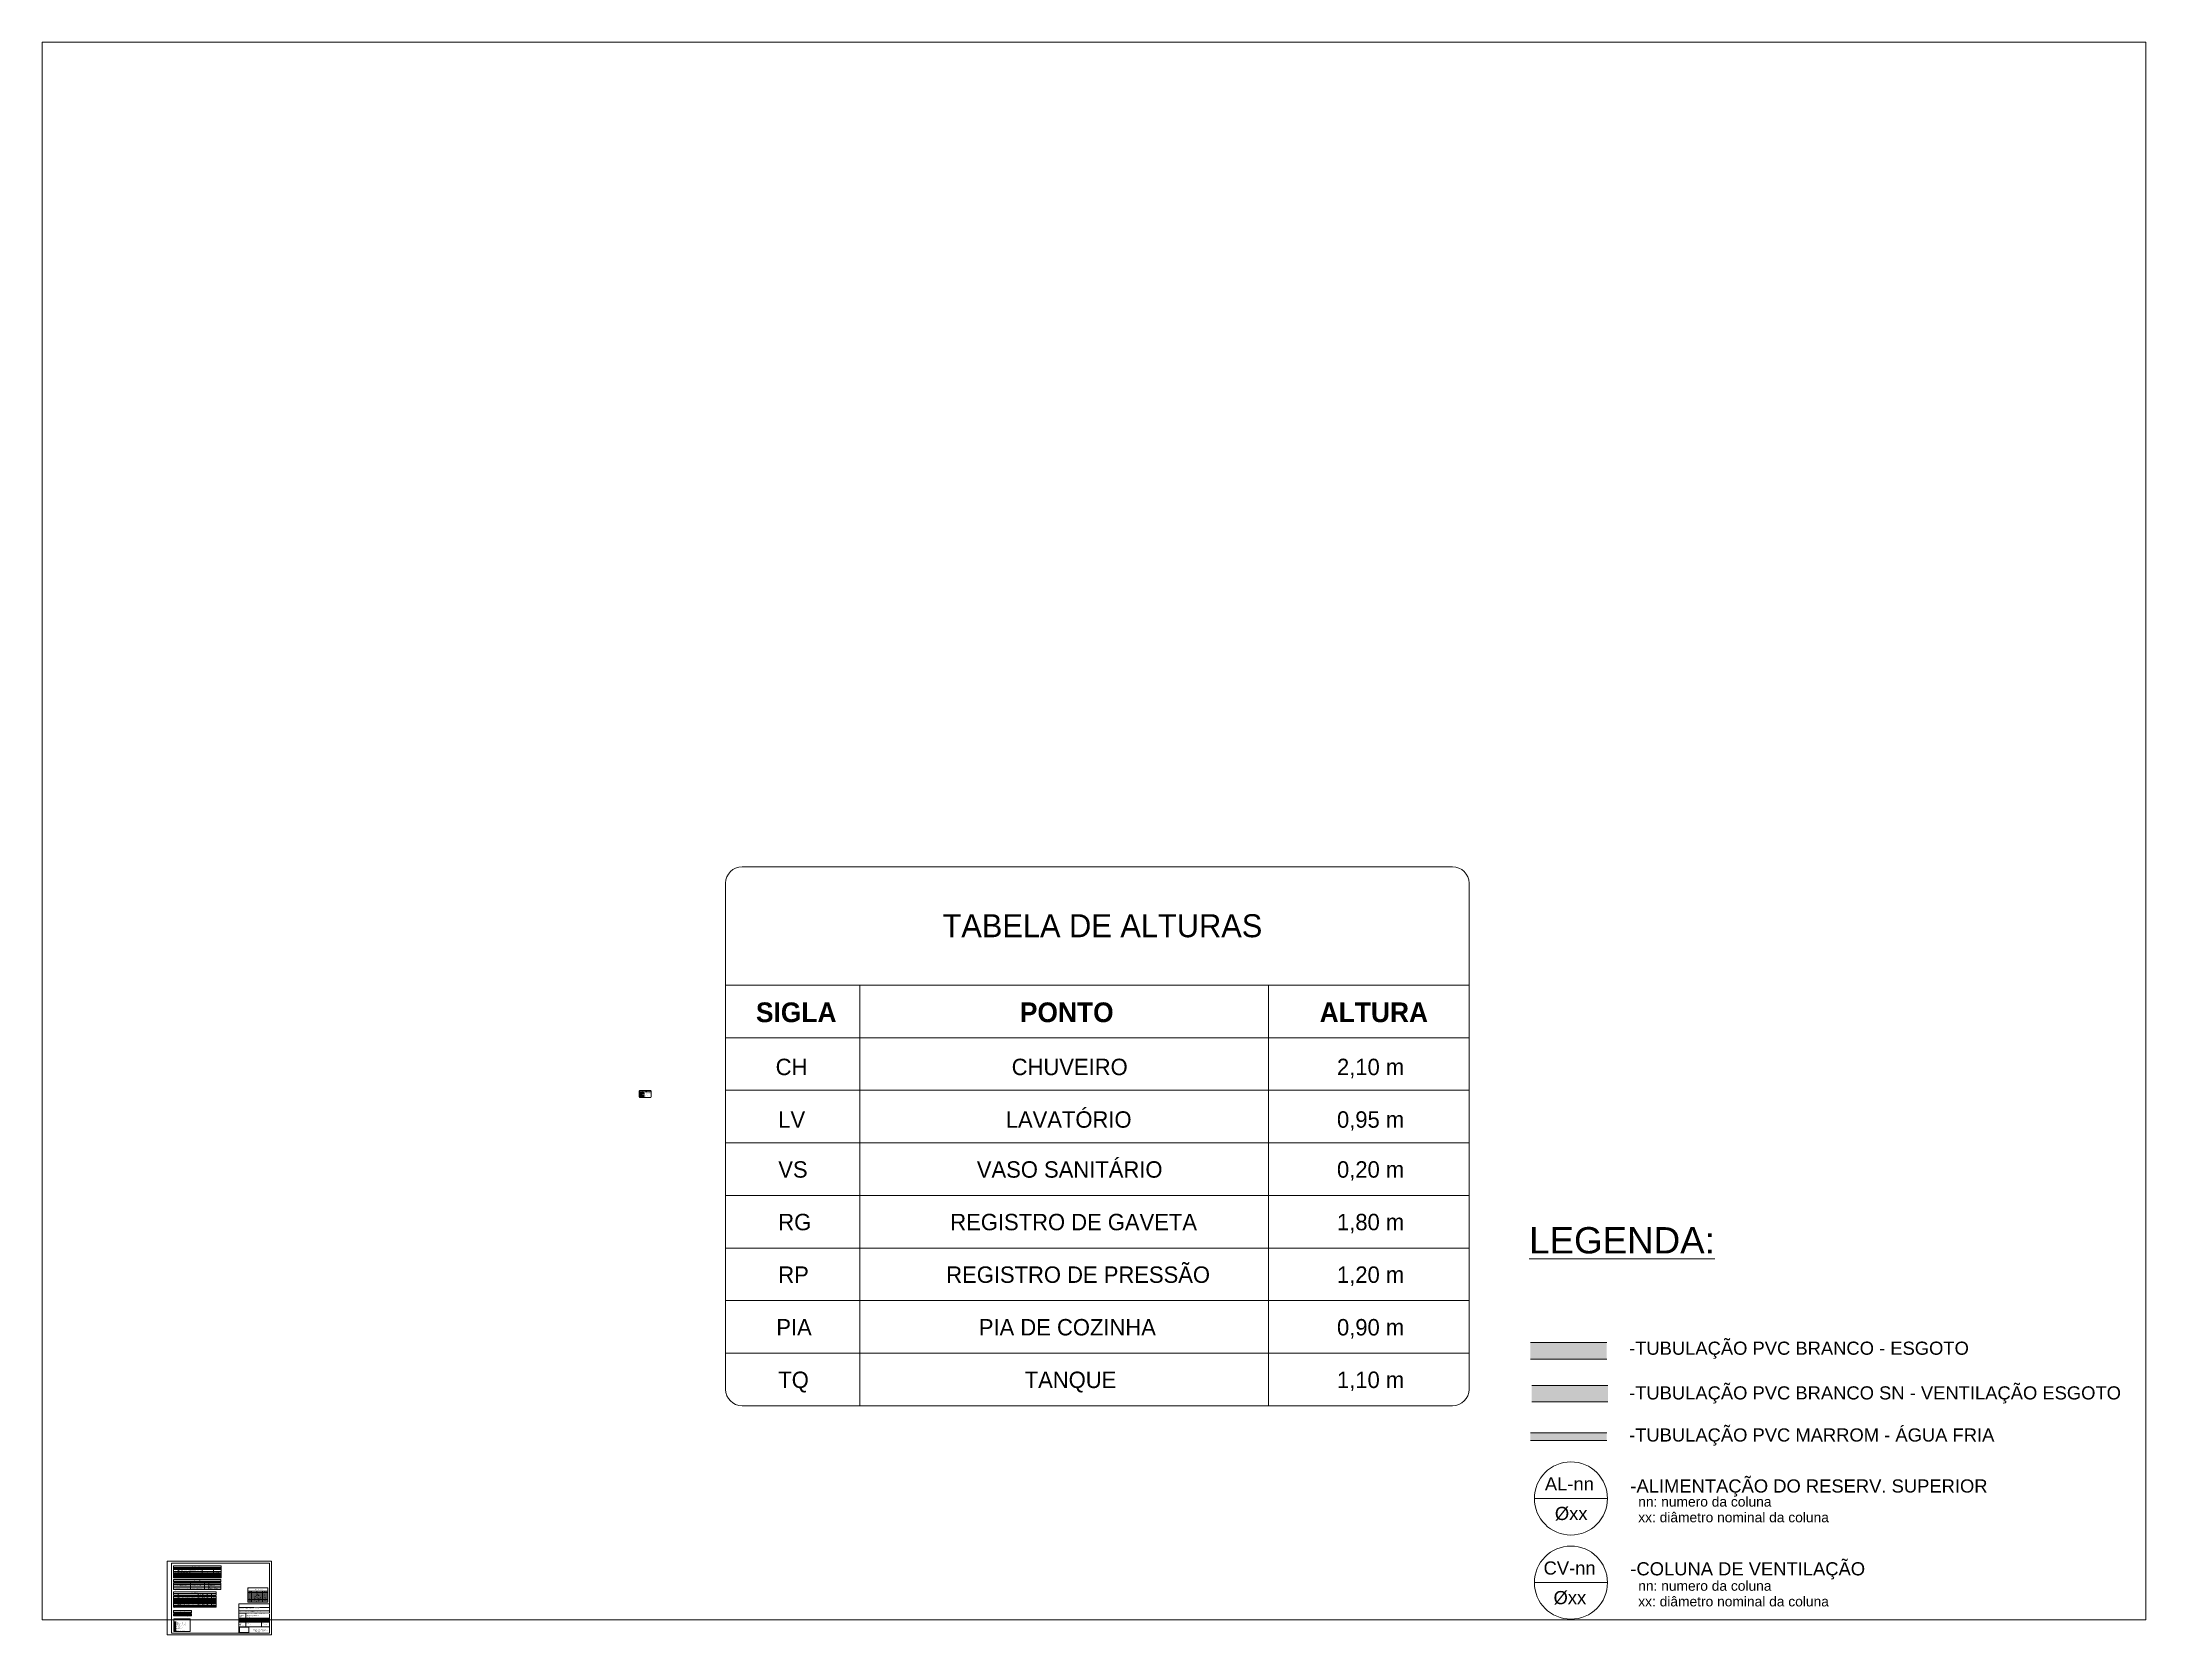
# Paper-space layout 'Layout1' of a CAD drawing. Header units: metres. Extents: x 0 to 12, y -0.1 to 9.
# The model-space entities are those that its viewports show. They can reach past a viewport. Long polylines and large blocks are cut down to what shows.
import ezdxf

# ---------------------------------------------------------------- set-up
doc = ezdxf.new("R2010")
doc.units = ezdxf.units.M
for name, color, linetype, lineweight in [('A-DETL', 7, 'Continuous', 5), ('A-DETL-GENF', 7, 'Continuous', 5), ('A-DETL-MEDM', 7, 'Continuous', 15), ('A-DETL-THIN', 7, 'Continuous', 5), ('G-ANNO-LEGN', 7, 'Continuous', 5), ('G-ANNO-SCHD', 7, 'Continuous', 5), ('G-ANNO-TEXT', 7, 'Continuous', 5), ('G-ANNO-TTLB', 7, 'Continuous', 5), ('G-ANNO-TTLB-THIN', 7, 'Continuous', 5)]:
    doc.layers.add(name, color=color, linetype=linetype, lineweight=lineweight)
doc.layers.add('G-ANNO-NPLT', color=7, linetype='Continuous', plot=False)
doc.styles.add('Arial', font='arial.ttf', dxfattribs={"height": 0.004})
doc.styles.add('Arial_1', font='arial.ttf', dxfattribs={"height": 0.0025})
doc.styles.add('Arial_2', font='arial.ttf', dxfattribs={"height": 0.1})
doc.styles.add('Arial_3', font='arial.ttf', dxfattribs={"height": 0.2})
doc.styles.add('Arial_4', font='arial.ttf', dxfattribs={"height": 0.075})
doc.styles.add('Arial_5', font='arial.ttf', dxfattribs={"height": 0.003})
doc.styles.add('Arial_6', font='arial.ttf', dxfattribs={"height": 0.0017})
doc.styles.add('Arial_7', font='arial.ttf', dxfattribs={"height": 0.003175})
doc.styles.add('Arial_B', font='arial.ttf', dxfattribs={"height": 0.004})
doc.styles.add('Arial_B_1', font='arial.ttf', dxfattribs={"height": 0.007})
doc.styles.add('Century Gothic', font='GOTHIC.TTF', dxfattribs={"height": 0.175})
doc.styles.add('Century Gothic_1', font='GOTHIC.TTF', dxfattribs={"height": 0.125})
doc.styles.add('Century Gothic_2', font='GOTHIC.TTF', dxfattribs={"height": 0.0025})
doc.styles.add('Century Gothic_B', font='GOTHICB.TTF', dxfattribs={"height": 0.15})
picture_1 = doc.add_image_def('image1.png', size_in_pixel=(1656, 963))

# ---------------------------------------------------------------- blocks, each defined once
blk = doc.blocks.new('A2_LCL - A2_LCL-3586687-QUANTITATIVOS')
at = {"layer": 'G-ANNO-TTLB'}
for p, q in [((0.714, -0.087), (0.714, 0.333)), ((0.739, -0.077), (0.739, 0.323)), ((0.739, 0.323), (1.298, 0.323)), ((1.298, 0.323), (1.298, -0.077)), ((1.123, 0.091), (1.298, 0.091)), ((1.123, 0.091), (1.123, -0.077)), ((1.124, 0.07), (1.294, 0.07)), ((1.125, 0.051), (1.295, 0.051)), ((1.126, 0.038), (1.295, 0.038)), ((1.126, 0.009), (1.295, 0.009)), ((1.126, 0.003), (1.295, 0.003)), ((1.142, 0.003), (1.142, -0.014)), ((1.162, 0.038), (1.162, -0.041)), ((1.205, 0.009), (1.205, -0.014)), ((1.242, 0.009), (1.242, -0.014)), ((1.308, -0.087), (0.714, -0.087)), ((1.298, -0.077), (0.739, -0.077)), ((1.126, -0.003), (1.295, -0.003)), ((1.126, -0.008), (1.295, -0.008)), ((1.126, -0.014), (1.295, -0.014)), ((1.126, -0.014), (1.295, -0.014)), ((1.126, -0.041), (1.295, -0.041)), ((1.242, -0.003), (1.242, -0.014)), ((1.252, -0.014), (1.252, -0.041))]:
    blk.add_line(p, q, dxfattribs=at)
at = {"layer": 'G-ANNO-TTLB-THIN'}
for p, q in [((0.714, 0.333), (0.714, -0.087)), ((1.308, 0.333), (0.714, 0.333)), ((1.308, -0.087), (1.308, 0.333)), ((0.714, -0.087), (1.308, -0.087))]:
    blk.add_line(p, q, dxfattribs=at)
at = {"layer": 'G-ANNO-TTLB', "attachment_point": 1}
for s, insert, char_height, width, style in [('PROPRIETÁRIO:', (1.126, 0.067), 0.0025, 0.03319, 'Arial_1'), ('PROJETO:', (1.126, 0.036), 0.0025, 0.02124, 'Arial_1'), ('CONCEDENTE:', (1.125, 0.026), 0.0025, 0.03078, 'Arial_1'), ('CONVENENTE:', (1.125, 0.02), 0.0025, 0.03054, 'Arial_1'), ('LOCAL:', (1.126, 0.014), 0.0025, 0.01499, 'Arial_1'), ('PROJETO:', (1.126, 0.048), 0.0025, 0.02124, 'Arial_1'), ('DATA', (1.127, 0.001), 0.0017, 0.00802, 'Arial_6'), ('PREFEITURA MUNICIPAL DE ', (1.16, 0.067), 0.0025, 0.05916, 'Arial_1'), ('LINCOLN CARTAXO DE LIRA JÚNIOR', (1.16, 0.048), 0.0025, 0.07456, 'Arial_1'), ('RESPONSÁVEL TÉCNICO', (1.169, 0.007), 0.0017, 0.03656, 'Arial_6'), ('LINCOLN CARTAXO', (1.171, 0.001), 0.0017, 0.02822, 'Arial_6'), ('RUBRICA', (1.218, 0.007), 0.0017, 0.01339, 'Arial_6'), ('CREA 160.814.689-8', (1.227, 0.047), 0.0017, 0.02854, 'Arial_6'), ('CREA 160.814.689-8', (1.257, 0.001), 0.0017, 0.02854, 'Arial_6'), ('DADOS', (1.264, 0.007), 0.0017, 0.01066, 'Arial_6'), ('PRANCHA:', (1.125, -0.018), 0.0025, 0.02181, 'Arial_1'), ('CÓPIA', (1.127, -0.005), 0.0017, 0.00922, 'Arial_6'), ('VISTO', (1.127, -0.01), 0.0017, 0.0089, 'Arial_6'), ('\\fArial|b1|i0|c0|p34|;/', (1.144, -0.033), 0.004, 0.00192, 'Arial_B'), ('DESCRIÇÃO:', (1.164, -0.018), 0.0025, 0.0263, 'Arial_1'), ('Av. Gov. Flavio R. Coutinho, 500, sl. 601', (1.202, -0.054), 0.003, 0.09356, 'Arial_5'), ('Jd. Oceania, 58037-005 - João Pessoa (PB)', (1.202, -0.058), 0.003, 0.10141, 'Arial_5'), ('Tel +55 99924.4447', (1.202, -0.063), 0.003, 0.04626, 'Arial_5'), ('e-mail: contato@lclprojetos.com', (1.202, -0.068), 0.003, 0.07376, 'Arial_5'), ('ESCALA:', (1.254, -0.018), 0.0025, 0.0178, 'Arial_1'), ('INDICADA', (1.264, -0.028), 0.0025, 0.0202, 'Arial_1')]:
    blk.add_mtext(s, dxfattribs=dict(at, insert=insert, char_height=char_height, width=width, style=style))
at = {"layer": 'G-ANNO-TTLB'}
image = blk.add_image(picture_1, insert=(1.126, -0.074), size_in_units=(0.0538, 0.0313), dxfattribs=at)
image.dxf.flags = 7

msp = doc.modelspace()

# ---------------------------------------------------------------- hatches: boundary and pattern name
at = {"layer": 'A-DETL-GENF', "true_color": 0x408080}
h = msp.add_hatch(color=137, dxfattribs=at)
h.paths.add_polyline_path([(2.563, 2.51), (2.563, 2.513), (2.562, 2.513), (2.562, 2.51)])
h.paths.add_polyline_path([(2.561, 2.51), (2.561, 2.513), (2.56, 2.513), (2.559, 2.513), (2.545, 2.513), (2.545, 2.51), (2.559, 2.51), (2.56, 2.51)])
at = {"layer": 'A-DETL-GENF', "true_color": 0xa65300}
h = msp.add_hatch(color=34, dxfattribs=at)
h.paths.add_polyline_path([(2.563, 2.501), (2.563, 2.504), (2.562, 2.504), (2.562, 2.501)])
h.paths.add_polyline_path([(2.561, 2.501), (2.561, 2.504), (2.56, 2.504), (2.559, 2.504), (2.545, 2.504), (2.545, 2.501), (2.559, 2.501), (2.56, 2.501)])
at = {"layer": 'A-DETL-GENF', "true_color": 0x00ffff}
h = msp.add_hatch(color=4, dxfattribs=at)
h.paths.add_polyline_path([(2.562, 2.492), (2.563, 2.492), (2.563, 2.495), (2.562, 2.495)])
h.paths.add_polyline_path([(2.561, 2.492), (2.561, 2.495), (2.56, 2.495), (2.559, 2.495), (2.545, 2.495), (2.545, 2.492), (2.559, 2.492), (2.56, 2.492)])
at = {"layer": 'A-DETL-GENF', "true_color": 0x400080}
h = msp.add_hatch(color=196, dxfattribs=at)
h.paths.add_polyline_path([(2.563, 2.483), (2.563, 2.486), (2.562, 2.486), (2.562, 2.483)])
h.paths.add_polyline_path([(2.561, 2.483), (2.561, 2.486), (2.56, 2.486), (2.559, 2.486), (2.545, 2.486), (2.545, 2.483), (2.559, 2.483), (2.56, 2.483)])
at = {"layer": 'A-DETL-GENF', "true_color": 0xff0000}
h = msp.add_hatch(color=1, dxfattribs=at)
h.paths.add_polyline_path([(2.563, 2.474), (2.563, 2.477), (2.562, 2.477), (2.562, 2.474)])
h.paths.add_polyline_path([(2.561, 2.474), (2.561, 2.477), (2.56, 2.477), (2.559, 2.477), (2.545, 2.477), (2.545, 2.474), (2.559, 2.474), (2.56, 2.474)])
at = {"layer": 'A-DETL-GENF', "true_color": 0x408080}
msp.add_hatch(color=137, dxfattribs=at).paths.add_polyline_path([(2.562, 2.509), (2.562, 2.514), (2.561, 2.514), (2.561, 2.509), (2.562, 2.509)])
at = {"layer": 'A-DETL-GENF', "true_color": 0xa65300}
msp.add_hatch(color=34, dxfattribs=at).paths.add_polyline_path([(2.561, 2.5), (2.562, 2.5), (2.562, 2.505), (2.561, 2.505), (2.561, 2.501)])
at = {"layer": 'A-DETL-GENF', "true_color": 0x00ffff}
for points in [[(2.562, 2.491), (2.562, 2.496), (2.561, 2.496), (2.561, 2.491), (2.562, 2.491)], [(9.899, -0.136), (9.899, -0.078), (9.319, -0.078), (9.319, -0.136)]]:
    msp.add_hatch(color=4, dxfattribs=at).paths.add_polyline_path(points)
at = {"layer": 'A-DETL-GENF', "true_color": 0x400080}
msp.add_hatch(color=196, dxfattribs=at).paths.add_polyline_path([(2.562, 2.483), (2.562, 2.483), (2.562, 2.487), (2.561, 2.487), (2.561, 2.483)])
at = {"layer": 'A-DETL-GENF', "true_color": 0xff0000}
msp.add_hatch(color=1, dxfattribs=at).paths.add_polyline_path([(2.562, 2.474), (2.562, 2.478), (2.561, 2.478), (2.561, 2.474), (2.562, 2.474)])
at = {"layer": 'A-DETL-GENF', "true_color": 0x804000}
msp.add_hatch(color=36, dxfattribs=at).paths.add_polyline_path([(9.899, 0.482), (9.899, 0.608), (9.319, 0.608), (9.319, 0.482)])
at = {"layer": 'A-DETL-GENF', "true_color": 0x8000ff}
msp.add_hatch(color=190, dxfattribs=at).paths.add_polyline_path([(9.899, 0.156), (9.909, 0.156), (9.909, 0.282), (9.329, 0.282), (9.329, 0.156)])

# ---------------------------------------------------------------- linework, layer by layer
at = {"layer": 'A-DETL'}
for p, q in [((3.323, 4.227), (8.727, 4.227)), ((3.198, 0.252), (3.198, 4.102)), ((8.852, 4.102), (8.852, 0.252)), ((3.198, 3.327), (8.852, 3.327)), ((4.218, 3.327), (4.218, 0.127)), ((7.327, 3.327), (7.327, 0.127)), ((3.198, 2.927), (8.852, 2.927)), ((2.542, 2.52), (2.542, 2.476)), ((2.631, 2.516), (2.542, 2.516)), ((2.559, 2.513), (2.545, 2.513)), ((2.545, 2.513), (2.545, 2.51)), ((2.545, 2.51), (2.559, 2.51)), ((2.559, 2.504), (2.545, 2.504)), ((2.545, 2.504), (2.545, 2.501)), ((2.545, 2.501), (2.559, 2.501)), ((2.559, 2.495), (2.545, 2.495)), ((2.545, 2.495), (2.545, 2.492)), ((2.545, 2.492), (2.559, 2.492)), ((2.559, 2.486), (2.545, 2.486)), ((2.545, 2.486), (2.545, 2.483)), ((2.545, 2.483), (2.559, 2.483)), ((2.559, 2.477), (2.545, 2.477)), ((2.545, 2.477), (2.545, 2.474)), ((2.545, 2.474), (2.559, 2.474)), ((2.626, 2.525), (2.547, 2.525)), ((2.626, 2.471), (2.547, 2.471)), ((2.56, 2.513), (2.559, 2.513)), ((2.559, 2.51), (2.56, 2.51)), ((2.56, 2.504), (2.559, 2.504)), ((2.559, 2.501), (2.56, 2.501)), ((2.56, 2.495), (2.559, 2.495)), ((2.559, 2.492), (2.56, 2.492)), ((2.56, 2.486), (2.559, 2.486)), ((2.559, 2.483), (2.56, 2.483)), ((2.56, 2.477), (2.559, 2.477)), ((2.559, 2.474), (2.56, 2.474)), ((2.561, 2.513), (2.56, 2.513)), ((2.56, 2.51), (2.561, 2.51)), ((2.561, 2.504), (2.56, 2.504)), ((2.56, 2.501), (2.561, 2.501)), ((2.561, 2.495), (2.56, 2.495)), ((2.56, 2.492), (2.561, 2.492)), ((2.561, 2.486), (2.56, 2.486)), ((2.56, 2.483), (2.561, 2.483)), ((2.561, 2.477), (2.56, 2.477)), ((2.56, 2.474), (2.561, 2.474)), ((2.562, 2.514), (2.561, 2.514)), ((2.561, 2.514), (2.561, 2.509)), ((2.561, 2.51), (2.561, 2.513)), ((2.561, 2.509), (2.562, 2.509)), ((2.562, 2.505), (2.561, 2.505)), ((2.561, 2.505), (2.561, 2.5)), ((2.561, 2.5), (2.562, 2.5)), ((2.562, 2.496), (2.561, 2.496)), ((2.561, 2.496), (2.561, 2.491)), ((2.561, 2.491), (2.562, 2.491)), ((2.562, 2.487), (2.561, 2.487)), ((2.561, 2.487), (2.561, 2.483)), ((2.561, 2.483), (2.562, 2.483)), ((2.562, 2.478), (2.561, 2.478)), ((2.561, 2.478), (2.561, 2.474)), ((2.561, 2.474), (2.562, 2.474)), ((2.562, 2.509), (2.562, 2.514)), ((2.562, 2.513), (2.562, 2.51)), ((2.563, 2.513), (2.562, 2.513)), ((2.562, 2.51), (2.563, 2.51)), ((2.562, 2.5), (2.562, 2.505)), ((2.563, 2.504), (2.562, 2.504)), ((2.562, 2.501), (2.563, 2.501)), ((2.562, 2.491), (2.562, 2.496)), ((2.563, 2.495), (2.562, 2.495)), ((2.562, 2.492), (2.563, 2.492)), ((2.562, 2.483), (2.562, 2.487)), ((2.563, 2.486), (2.562, 2.486)), ((2.562, 2.483), (2.563, 2.483)), ((2.562, 2.474), (2.562, 2.478)), ((2.563, 2.477), (2.562, 2.477)), ((2.562, 2.474), (2.563, 2.474)), ((2.563, 2.51), (2.563, 2.513)), ((2.563, 2.501), (2.563, 2.504)), ((2.563, 2.492), (2.563, 2.495)), ((2.563, 2.483), (2.563, 2.486)), ((2.563, 2.474), (2.563, 2.477)), ((2.564, 2.511), (2.578, 2.511)), ((2.565, 2.502), (2.579, 2.502)), ((2.565, 2.493), (2.579, 2.493)), ((2.565, 2.485), (2.579, 2.485)), ((2.565, 2.476), (2.579, 2.476)), ((2.578, 2.511), (2.577, 2.513)), ((2.578, 2.511), (2.577, 2.51)), ((2.579, 2.502), (2.578, 2.504)), ((2.579, 2.502), (2.578, 2.501)), ((2.579, 2.493), (2.578, 2.495)), ((2.579, 2.493), (2.578, 2.492)), ((2.579, 2.485), (2.578, 2.486)), ((2.579, 2.485), (2.578, 2.483)), ((2.579, 2.476), (2.578, 2.477)), ((2.579, 2.476), (2.578, 2.474)), ((2.631, 2.476), (2.631, 2.52)), ((3.198, 2.527), (8.852, 2.527)), ((3.198, 2.127), (8.852, 2.127)), ((3.198, 1.727), (8.852, 1.727)), ((3.198, 1.327), (8.852, 1.327)), ((3.198, 0.927), (8.852, 0.927)), ((3.198, 0.927), (8.852, 0.927)), ((3.198, 0.527), (8.852, 0.527)), ((8.727, 0.127), (3.323, 0.127))]:
    msp.add_line(p, q, dxfattribs=at)
at = {"layer": 'A-DETL', "color": 5, "lineweight": 15, "true_color": 0x0000ff}
for p, q in [((9.899, -0.078), (9.319, -0.078)), ((9.319, -0.136), (9.899, -0.136))]:
    msp.add_line(p, q, dxfattribs=at)
at = {"layer": 'A-DETL', "color": 94, "true_color": 0x00a600}
for p, q in [((9.349, -0.578), (9.905, -0.578)), ((9.349, -1.218), (9.905, -1.218)), ((9.349, -1.858), (9.905, -1.858))]:
    msp.add_line(p, q, dxfattribs=at)
for centre in [(9.627, -0.578), (9.627, -1.218), (9.627, -1.858)]:
    msp.add_circle(centre, 0.278, dxfattribs=at)
at = {"layer": 'A-DETL'}
for centre, radius, start, end in [((3.323, 4.102), 0.125, 90, 180), ((8.727, 4.102), 0.125, 0, 90), ((2.547, 2.52), 0.005, 90, 180), ((2.547, 2.476), 0.005, 180, 270), ((2.626, 2.52), 0.005, 0, 90), ((2.626, 2.476), 0.005, 270, 0), ((3.323, 0.252), 0.125, 180, 270), ((8.727, 0.252), 0.125, 270, 0)]:
    msp.add_arc(centre, radius, start, end, dxfattribs=at)
at = {"layer": 'A-DETL-MEDM'}
for p, q in [((9.899, 0.608), (9.319, 0.608)), ((9.319, 0.482), (9.899, 0.482)), ((9.909, 0.282), (9.329, 0.282)), ((9.329, 0.156), (9.909, 0.156))]:
    msp.add_line(p, q, dxfattribs=at)

# ---------------------------------------------------------------- texts
at = {"layer": 'G-ANNO-TEXT', "attachment_point": 1, "bg_fill": 3, "box_fill_scale": 1.25, "bg_fill_color": 256, "bg_fill_true_color": 13158600, "bg_fill_transparency": 0}
for s, insert, char_height, width, style in [('TABELA DE ALTURAS', (4.848, 3.866), 0.175, 2.76181, 'Century Gothic'), ('\\LLEGENDA:', (9.309, 1.486), 0.2, 1.72363, 'Arial_3')]:
    msp.add_mtext(s, dxfattribs=dict(at, insert=insert, char_height=char_height, width=width, style=style))
at = {"layer": 'G-ANNO-TEXT', "attachment_point": 1}
for s, insert, char_height, width, style in [('SIGLA', (3.429, 3.195), 0.15, 0.72152, 'Century Gothic_B'), ('PONTO', (5.436, 3.195), 0.15, 0.87384, 'Century Gothic_B'), ('ALTURA', (7.716, 3.195), 0.15, 0.90992, 'Century Gothic_B'), ('CH', (3.579, 2.767), 0.125, 0.31667, 'Century Gothic_1'), ('CHUVEIRO', (5.374, 2.767), 0.125, 1.0903, 'Century Gothic_1'), ('2,10 m', (7.848, 2.767), 0.125, 0.6654, 'Century Gothic_1'), ('LEGENDA - TUBULAÇÕES', (2.553, 2.522), 0.004, 0.08482, 'Arial'), ('ESGOTO - ÁGUAS CINZAS', (2.583, 2.512), 0.0025, 0.05339, 'Arial_1'), ('ESGOTO - ÁGUAS NEGRAS', (2.583, 2.503), 0.0025, 0.05572, 'Arial_1'), ('ÁGUA FRIA', (2.583, 2.494), 0.0025, 0.02277, 'Arial_1'), ('VENTILAÇÃO', (2.583, 2.486), 0.0025, 0.02678, 'Arial_1'), ('ÁGUA QUENTE', (2.583, 2.477), 0.0025, 0.03078, 'Arial_1'), ('LV', (3.599, 2.367), 0.125, 0.24451, 'Century Gothic_1'), ('LAVATÓRIO', (5.329, 2.367), 0.125, 1.18249, 'Century Gothic_1'), ('0,95 m', (7.848, 2.367), 0.125, 0.6654, 'Century Gothic_1'), ('VS', (3.599, 1.987), 0.125, 0.25253, 'Century Gothic_1'), ('VASO SANITÁRIO', (5.109, 1.987), 0.125, 1.71561, 'Century Gothic_1'), ('0,20 m', (7.848, 1.987), 0.125, 0.6654, 'Century Gothic_1'), ('RG', (3.599, 1.587), 0.125, 0.31266, 'Century Gothic_1'), ('REGISTRO DE GAVETA', (4.907, 1.587), 0.125, 2.20464, 'Century Gothic_1'), ('1,80 m', (7.848, 1.587), 0.125, 0.6654, 'Century Gothic_1'), ('RP', (3.599, 1.187), 0.125, 0.25253, 'Century Gothic_1'), ('REGISTRO DE PRESSÃO', (4.876, 1.187), 0.125, 2.2808, 'Century Gothic_1'), ('1,20 m', (7.848, 1.187), 0.125, 0.6654, 'Century Gothic_1'), ('PIA', (3.584, 0.787), 0.125, 0.32869, 'Century Gothic_1'), ('PIA DE COZINHA', (5.124, 0.787), 0.125, 1.67954, 'Century Gothic_1'), ('0,90 m', (7.848, 0.787), 0.125, 0.6654, 'Century Gothic_1'), ('-TUBULAÇÃO PVC BRANCO - ESGOTO', (10.069, 0.615), 0.1, 3.18671, 'Arial_2'), ('TQ', (3.599, 0.387), 0.125, 0.27257, 'Century Gothic_1'), ('TANQUE', (5.473, 0.387), 0.125, 0.83376, 'Century Gothic_1'), ('1,10 m', (7.848, 0.387), 0.125, 0.6654, 'Century Gothic_1'), ('-TUBULAÇÃO PVC BRANCO SN - VENTILAÇÃO ESGOTO', (10.069, 0.275), 0.1, 4.61772, 'Arial_2'), ('-TUBULAÇÃO PVC MARROM - ÁGUA FRIA', (10.069, -0.045), 0.1, 3.42321, 'Arial_2'), ('AL-nn', (9.429, -0.417), 0.1, 0.46097, 'Arial_2'), ('-ALIMENTAÇÃO DO RESERV. SUPERIOR', (10.079, -0.433), 0.1, 3.35506, 'Arial_2'), ('Øxx', (9.505, -0.642), 0.1, 0.30865, 'Arial_2'), ('nn: numero da coluna', (10.139, -0.565), 0.075, 1.23059, 'Arial_4'), ('xx: diâmetro nominal da coluna', (10.139, -0.684), 0.075, 1.73565, 'Arial_4'), ('CV-nn', (9.419, -1.057), 0.1, 0.48903, 'Arial_2'), ('-COLUNA DE VENTILAÇÃO', (10.079, -1.063), 0.1, 2.20464, 'Arial_2'), ('Øxx', (9.495, -1.282), 0.1, 0.30865, 'Arial_2'), ('nn: numero da coluna', (10.139, -1.205), 0.075, 1.23059, 'Arial_4'), ('xx: diâmetro nominal da coluna', (10.139, -1.324), 0.075, 1.73565, 'Arial_4'), ('AF-nn', (9.453, -1.697), 0.1, 0.46899, 'Arial_2'), ('-COLUNA DE ÁGUA FRIA (BARRILETE)', (10.079, -1.703), 0.1, 3.16266, 'Arial_2'), ('Øxx', (9.495, -1.922), 0.1, 0.30865, 'Arial_2'), ('nn: numero da coluna', (10.139, -1.845), 0.075, 1.23059, 'Arial_4'), ('xx: diâmetro nominal da coluna', (10.139, -1.964), 0.075, 1.73565, 'Arial_4')]:
    msp.add_mtext(s, dxfattribs=dict(at, insert=insert, char_height=char_height, width=width, style=style))

psp = doc.layouts.get("Layout1")

# ---------------------------------------------------------------- hatches: boundary and pattern name
at = {"layer": 'G-ANNO-LEGN', "true_color": 0x65b1b1}
psp.add_hatch(color=123, dxfattribs=at).paths.add_polyline_path([(0.75, 0.308), (0.75, 0.298), (1.021, 0.298), (1.021, 0.308)])
at = {"layer": 'G-ANNO-LEGN', "true_color": 0xc0c0c0}
for points in [[(0.75, 0.298), (0.75, 0.292), (0.776, 0.292), (0.776, 0.298)], [(0.776, 0.298), (0.776, 0.292), (0.914, 0.292), (0.914, 0.298)], [(0.914, 0.298), (0.914, 0.292), (0.978, 0.292), (0.978, 0.298)], [(0.978, 0.298), (0.978, 0.292), (1.021, 0.292), (1.021, 0.298)]]:
    psp.add_hatch(color=9, dxfattribs=at).paths.add_polyline_path(points)

# ---------------------------------------------------------------- linework, layer by layer
at = {"layer": 'A-DETL-THIN'}
for p, q in [((0.75, 0.308), (0.75, 0.298)), ((1.021, 0.308), (0.75, 0.308)), ((0.75, 0.298), (0.75, 0.292)), ((0.75, 0.298), (1.021, 0.298)), ((0.776, 0.292), (0.75, 0.292)), ((0.75, 0.292), (0.75, 0.286)), ((0.776, 0.286), (0.75, 0.286)), ((0.75, 0.286), (0.75, 0.274)), ((0.776, 0.274), (0.75, 0.274)), ((0.75, 0.274), (0.75, 0.268)), ((0.776, 0.268), (0.75, 0.268)), ((0.75, 0.268), (0.75, 0.262)), ((0.776, 0.262), (0.75, 0.262)), ((0.75, 0.262), (0.75, 0.256)), ((0.776, 0.256), (0.75, 0.256)), ((0.75, 0.256), (0.75, 0.25)), ((0.776, 0.25), (0.75, 0.25)), ((0.75, 0.25), (0.75, 0.244)), ((0.776, 0.244), (0.75, 0.244)), ((0.75, 0.244), (0.75, 0.238)), ((0.776, 0.298), (0.776, 0.292)), ((0.914, 0.292), (0.776, 0.292)), ((0.776, 0.292), (0.776, 0.286)), ((0.914, 0.286), (0.776, 0.286)), ((0.776, 0.286), (0.776, 0.274)), ((0.914, 0.274), (0.776, 0.274)), ((0.776, 0.274), (0.776, 0.268)), ((0.914, 0.268), (0.776, 0.268)), ((0.776, 0.268), (0.776, 0.262)), ((0.914, 0.262), (0.776, 0.262)), ((0.776, 0.262), (0.776, 0.256)), ((0.914, 0.256), (0.776, 0.256)), ((0.776, 0.256), (0.776, 0.25)), ((0.914, 0.25), (0.776, 0.25)), ((0.776, 0.25), (0.776, 0.244)), ((0.914, 0.244), (0.776, 0.244)), ((0.776, 0.244), (0.776, 0.238)), ((0.914, 0.298), (0.914, 0.292)), ((0.978, 0.292), (0.914, 0.292)), ((0.914, 0.292), (0.914, 0.286)), ((0.978, 0.286), (0.914, 0.286)), ((0.914, 0.286), (0.914, 0.274)), ((0.978, 0.274), (0.914, 0.274)), ((0.914, 0.274), (0.914, 0.268)), ((0.978, 0.268), (0.914, 0.268)), ((0.914, 0.268), (0.914, 0.262)), ((0.978, 0.262), (0.914, 0.262)), ((0.914, 0.262), (0.914, 0.256)), ((0.978, 0.256), (0.914, 0.256)), ((0.914, 0.256), (0.914, 0.25)), ((0.978, 0.25), (0.914, 0.25)), ((0.914, 0.25), (0.914, 0.244)), ((0.978, 0.244), (0.914, 0.244)), ((0.914, 0.244), (0.914, 0.238)), ((0.978, 0.298), (0.978, 0.292)), ((1.021, 0.292), (0.978, 0.292)), ((0.978, 0.292), (0.978, 0.286)), ((1.021, 0.286), (0.978, 0.286)), ((0.978, 0.286), (0.978, 0.274)), ((1.021, 0.274), (0.978, 0.274)), ((0.978, 0.274), (0.978, 0.268)), ((1.021, 0.268), (0.978, 0.268)), ((0.978, 0.268), (0.978, 0.262)), ((1.021, 0.262), (0.978, 0.262)), ((0.978, 0.262), (0.978, 0.256)), ((1.021, 0.256), (0.978, 0.256)), ((0.978, 0.256), (0.978, 0.25)), ((1.021, 0.25), (0.978, 0.25)), ((0.978, 0.25), (0.978, 0.244)), ((1.021, 0.244), (0.978, 0.244)), ((0.978, 0.244), (0.978, 0.238)), ((1.021, 0.298), (1.021, 0.308)), ((1.021, 0.298), (1.021, 0.292)), ((1.021, 0.292), (1.021, 0.286)), ((1.021, 0.286), (1.021, 0.274)), ((1.021, 0.274), (1.021, 0.268)), ((1.021, 0.268), (1.021, 0.262)), ((1.021, 0.262), (1.021, 0.256)), ((1.021, 0.256), (1.021, 0.25)), ((1.021, 0.25), (1.021, 0.244)), ((1.021, 0.244), (1.021, 0.238)), ((0.776, 0.238), (0.75, 0.238)), ((0.75, 0.23), (0.75, 0.219)), ((1.02, 0.23), (0.75, 0.23)), ((0.75, 0.219), (0.75, 0.214)), ((0.75, 0.219), (1.02, 0.219)), ((0.846, 0.214), (0.75, 0.214)), ((0.846, 0.209), (0.75, 0.209)), ((0.75, 0.209), (0.75, 0.2)), ((0.846, 0.2), (0.75, 0.2)), ((0.75, 0.2), (0.75, 0.191)), ((0.846, 0.191), (0.75, 0.191)), ((0.75, 0.191), (0.75, 0.182)), ((0.846, 0.182), (0.75, 0.182)), ((0.75, 0.182), (0.75, 0.172)), ((0.846, 0.172), (0.75, 0.172)), ((0.75, 0.159), (0.75, 0.149)), ((0.993, 0.159), (0.75, 0.159)), ((0.75, 0.149), (0.75, 0.14)), ((0.75, 0.149), (0.993, 0.149)), ((0.776, 0.14), (0.75, 0.14)), ((0.776, 0.135), (0.75, 0.135)), ((0.75, 0.135), (0.75, 0.13)), ((0.776, 0.13), (0.75, 0.13)), ((0.75, 0.13), (0.75, 0.12)), ((0.776, 0.12), (0.75, 0.12)), ((0.75, 0.12), (0.75, 0.115)), ((0.914, 0.238), (0.776, 0.238)), ((0.776, 0.149), (0.776, 0.14)), ((0.891, 0.14), (0.776, 0.14)), ((0.891, 0.135), (0.776, 0.135)), ((0.776, 0.135), (0.776, 0.13)), ((0.891, 0.13), (0.776, 0.13)), ((0.776, 0.13), (0.776, 0.12)), ((0.891, 0.12), (0.776, 0.12)), ((0.776, 0.12), (0.776, 0.115)), ((0.846, 0.219), (0.846, 0.214)), ((0.927, 0.214), (0.846, 0.214)), ((0.927, 0.209), (0.846, 0.209)), ((0.846, 0.209), (0.846, 0.2)), ((0.927, 0.2), (0.846, 0.2)), ((0.846, 0.2), (0.846, 0.191)), ((0.927, 0.191), (0.846, 0.191)), ((0.846, 0.191), (0.846, 0.182)), ((0.927, 0.182), (0.846, 0.182)), ((0.846, 0.182), (0.846, 0.172)), ((0.927, 0.172), (0.846, 0.172)), ((0.891, 0.149), (0.891, 0.14)), ((0.916, 0.14), (0.891, 0.14)), ((0.916, 0.135), (0.891, 0.135)), ((0.891, 0.135), (0.891, 0.13)), ((0.916, 0.13), (0.891, 0.13)), ((0.891, 0.13), (0.891, 0.12)), ((0.916, 0.12), (0.891, 0.12)), ((0.891, 0.12), (0.891, 0.115)), ((0.978, 0.238), (0.914, 0.238)), ((0.916, 0.149), (0.916, 0.14)), ((0.942, 0.14), (0.916, 0.14)), ((0.942, 0.135), (0.916, 0.135)), ((0.916, 0.135), (0.916, 0.13)), ((0.942, 0.13), (0.916, 0.13)), ((0.916, 0.13), (0.916, 0.12)), ((0.942, 0.12), (0.916, 0.12)), ((0.916, 0.12), (0.916, 0.115)), ((0.927, 0.219), (0.927, 0.214)), ((0.952, 0.214), (0.927, 0.214)), ((0.952, 0.209), (0.927, 0.209)), ((0.927, 0.209), (0.927, 0.2)), ((0.952, 0.2), (0.927, 0.2)), ((0.927, 0.2), (0.927, 0.191)), ((0.952, 0.191), (0.927, 0.191)), ((0.927, 0.191), (0.927, 0.182)), ((0.952, 0.182), (0.927, 0.182)), ((0.927, 0.182), (0.927, 0.172)), ((0.952, 0.172), (0.927, 0.172)), ((0.942, 0.149), (0.942, 0.14)), ((0.967, 0.14), (0.942, 0.14)), ((0.967, 0.135), (0.942, 0.135)), ((0.942, 0.135), (0.942, 0.13)), ((0.967, 0.13), (0.942, 0.13)), ((0.942, 0.13), (0.942, 0.12)), ((0.967, 0.12), (0.942, 0.12)), ((0.942, 0.12), (0.942, 0.115)), ((0.952, 0.219), (0.952, 0.214)), ((1.02, 0.214), (0.952, 0.214)), ((1.02, 0.209), (0.952, 0.209)), ((0.952, 0.209), (0.952, 0.2)), ((1.02, 0.2), (0.952, 0.2)), ((0.952, 0.2), (0.952, 0.191)), ((1.02, 0.191), (0.952, 0.191)), ((0.952, 0.191), (0.952, 0.182)), ((1.02, 0.182), (0.952, 0.182)), ((0.952, 0.182), (0.952, 0.172)), ((1.02, 0.172), (0.952, 0.172)), ((0.967, 0.149), (0.967, 0.14)), ((0.993, 0.14), (0.967, 0.14)), ((0.993, 0.135), (0.967, 0.135)), ((0.967, 0.135), (0.967, 0.13)), ((0.993, 0.13), (0.967, 0.13)), ((0.967, 0.13), (0.967, 0.12)), ((0.993, 0.12), (0.967, 0.12)), ((0.967, 0.12), (0.967, 0.115)), ((1.021, 0.238), (0.978, 0.238)), ((0.993, 0.149), (0.993, 0.159)), ((0.993, 0.149), (0.993, 0.14)), ((0.993, 0.135), (0.993, 0.13)), ((0.993, 0.13), (0.993, 0.12)), ((0.993, 0.12), (0.993, 0.115)), ((1.02, 0.219), (1.02, 0.23)), ((1.02, 0.219), (1.02, 0.214)), ((1.02, 0.209), (1.02, 0.2)), ((1.02, 0.2), (1.02, 0.191)), ((1.02, 0.191), (1.02, 0.182)), ((1.02, 0.182), (1.02, 0.172)), ((0.776, 0.115), (0.75, 0.115)), ((0.75, 0.115), (0.75, 0.11)), ((0.776, 0.11), (0.75, 0.11)), ((0.75, 0.11), (0.75, 0.105)), ((0.776, 0.105), (0.75, 0.105)), ((0.75, 0.105), (0.75, 0.1)), ((0.776, 0.1), (0.75, 0.1)), ((0.75, 0.1), (0.75, 0.095)), ((0.776, 0.095), (0.75, 0.095)), ((0.75, 0.095), (0.75, 0.091)), ((0.776, 0.091), (0.75, 0.091)), ((0.75, 0.091), (0.75, 0.081)), ((0.776, 0.081), (0.75, 0.081)), ((0.75, 0.081), (0.75, 0.076)), ((0.776, 0.076), (0.75, 0.076)), ((0.75, 0.076), (0.75, 0.071)), ((0.776, 0.071), (0.75, 0.071)), ((0.75, 0.052), (0.75, 0.042)), ((0.852, 0.052), (0.75, 0.052)), ((0.75, 0.042), (0.75, 0.037)), ((0.75, 0.042), (0.852, 0.042)), ((0.776, 0.037), (0.75, 0.037)), ((0.776, 0.032), (0.75, 0.032)), ((0.75, 0.032), (0.75, 0.027)), ((0.776, 0.027), (0.75, 0.027)), ((0.75, 0.027), (0.75, 0.022)), ((0.776, 0.022), (0.75, 0.022)), ((0.891, 0.115), (0.776, 0.115)), ((0.776, 0.115), (0.776, 0.11)), ((0.891, 0.11), (0.776, 0.11)), ((0.776, 0.11), (0.776, 0.105)), ((0.891, 0.105), (0.776, 0.105)), ((0.776, 0.105), (0.776, 0.1)), ((0.891, 0.1), (0.776, 0.1)), ((0.776, 0.1), (0.776, 0.095)), ((0.891, 0.095), (0.776, 0.095)), ((0.776, 0.095), (0.776, 0.091)), ((0.891, 0.091), (0.776, 0.091)), ((0.776, 0.091), (0.776, 0.081)), ((0.891, 0.081), (0.776, 0.081)), ((0.776, 0.081), (0.776, 0.076)), ((0.891, 0.076), (0.776, 0.076)), ((0.776, 0.076), (0.776, 0.071)), ((0.891, 0.071), (0.776, 0.071)), ((0.776, 0.042), (0.776, 0.037)), ((0.801, 0.037), (0.776, 0.037)), ((0.801, 0.032), (0.776, 0.032)), ((0.776, 0.032), (0.776, 0.027)), ((0.801, 0.027), (0.776, 0.027)), ((0.776, 0.027), (0.776, 0.022)), ((0.801, 0.022), (0.776, 0.022)), ((0.801, 0.042), (0.801, 0.037)), ((0.826, 0.037), (0.801, 0.037)), ((0.826, 0.032), (0.801, 0.032)), ((0.801, 0.032), (0.801, 0.027)), ((0.826, 0.027), (0.801, 0.027)), ((0.801, 0.027), (0.801, 0.022)), ((0.826, 0.022), (0.801, 0.022)), ((0.826, 0.042), (0.826, 0.037)), ((0.852, 0.037), (0.826, 0.037)), ((0.852, 0.032), (0.826, 0.032)), ((0.826, 0.032), (0.826, 0.027)), ((0.852, 0.027), (0.826, 0.027)), ((0.826, 0.027), (0.826, 0.022)), ((0.852, 0.022), (0.826, 0.022)), ((0.852, 0.042), (0.852, 0.052)), ((0.852, 0.042), (0.852, 0.037)), ((0.852, 0.032), (0.852, 0.027)), ((0.852, 0.027), (0.852, 0.022)), ((0.916, 0.115), (0.891, 0.115)), ((0.891, 0.115), (0.891, 0.11)), ((0.916, 0.11), (0.891, 0.11)), ((0.891, 0.11), (0.891, 0.105)), ((0.916, 0.105), (0.891, 0.105)), ((0.891, 0.105), (0.891, 0.1)), ((0.916, 0.1), (0.891, 0.1)), ((0.891, 0.1), (0.891, 0.095)), ((0.916, 0.095), (0.891, 0.095)), ((0.891, 0.095), (0.891, 0.091)), ((0.916, 0.091), (0.891, 0.091)), ((0.891, 0.091), (0.891, 0.081)), ((0.916, 0.081), (0.891, 0.081)), ((0.891, 0.081), (0.891, 0.076)), ((0.916, 0.076), (0.891, 0.076)), ((0.891, 0.076), (0.891, 0.071)), ((0.916, 0.071), (0.891, 0.071)), ((0.942, 0.115), (0.916, 0.115)), ((0.916, 0.115), (0.916, 0.11)), ((0.942, 0.11), (0.916, 0.11)), ((0.916, 0.11), (0.916, 0.105)), ((0.942, 0.105), (0.916, 0.105)), ((0.916, 0.105), (0.916, 0.1)), ((0.942, 0.1), (0.916, 0.1)), ((0.916, 0.1), (0.916, 0.095)), ((0.942, 0.095), (0.916, 0.095)), ((0.916, 0.095), (0.916, 0.091)), ((0.942, 0.091), (0.916, 0.091)), ((0.916, 0.091), (0.916, 0.081)), ((0.942, 0.081), (0.916, 0.081)), ((0.916, 0.081), (0.916, 0.076)), ((0.942, 0.076), (0.916, 0.076)), ((0.916, 0.076), (0.916, 0.071)), ((0.942, 0.071), (0.916, 0.071)), ((0.967, 0.115), (0.942, 0.115)), ((0.942, 0.115), (0.942, 0.11)), ((0.967, 0.11), (0.942, 0.11)), ((0.942, 0.11), (0.942, 0.105)), ((0.967, 0.105), (0.942, 0.105)), ((0.942, 0.105), (0.942, 0.1)), ((0.967, 0.1), (0.942, 0.1)), ((0.942, 0.1), (0.942, 0.095)), ((0.967, 0.095), (0.942, 0.095)), ((0.942, 0.095), (0.942, 0.091)), ((0.967, 0.091), (0.942, 0.091)), ((0.942, 0.091), (0.942, 0.081)), ((0.967, 0.081), (0.942, 0.081)), ((0.942, 0.081), (0.942, 0.076)), ((0.967, 0.076), (0.942, 0.076)), ((0.942, 0.076), (0.942, 0.071)), ((0.967, 0.071), (0.942, 0.071)), ((0.993, 0.115), (0.967, 0.115)), ((0.967, 0.115), (0.967, 0.11)), ((0.993, 0.11), (0.967, 0.11)), ((0.967, 0.11), (0.967, 0.105)), ((0.993, 0.105), (0.967, 0.105)), ((0.967, 0.105), (0.967, 0.1)), ((0.993, 0.1), (0.967, 0.1)), ((0.967, 0.1), (0.967, 0.095)), ((0.993, 0.095), (0.967, 0.095)), ((0.967, 0.095), (0.967, 0.091)), ((0.993, 0.091), (0.967, 0.091)), ((0.967, 0.091), (0.967, 0.081)), ((0.993, 0.081), (0.967, 0.081)), ((0.967, 0.081), (0.967, 0.076)), ((0.993, 0.076), (0.967, 0.076)), ((0.967, 0.076), (0.967, 0.071)), ((0.993, 0.071), (0.967, 0.071)), ((0.993, 0.115), (0.993, 0.11)), ((0.993, 0.11), (0.993, 0.105)), ((0.993, 0.105), (0.993, 0.1)), ((0.993, 0.1), (0.993, 0.095)), ((0.993, 0.095), (0.993, 0.091)), ((0.993, 0.091), (0.993, 0.081)), ((0.993, 0.081), (0.993, 0.076)), ((0.993, 0.076), (0.993, 0.071))]:
    psp.add_line(p, q, dxfattribs=at)

# ---------------------------------------------------------------- block references
at = {"layer": 'G-ANNO-TTLB'}
psp.add_blockref('A2_LCL - A2_LCL-3586687-QUANTITATIVOS', (0, 0), dxfattribs=at)

# ---------------------------------------------------------------- texts
at = {"layer": 'G-ANNO-SCHD'}
for s, insert, char_height, width, attachment_point, line_spacing_factor, style in [('Quantidade', (0.763, 0.296), 0.00317, 0.02744, 2, 0.941778, 'Arial_7'), ('1', (0.763, 0.29), 0.00317, 0.00295, 2, 0.941778, 'Arial_7'), ('1', (0.763, 0.282), 0.00317, 0.00295, 2, 0.941778, 'Arial_7'), ('1', (0.763, 0.273), 0.00317, 0.00295, 2, 0.941778, 'Arial_7'), ('1', (0.763, 0.267), 0.00317, 0.00295, 2, 0.941778, 'Arial_7'), ('1', (0.763, 0.261), 0.00317, 0.00295, 2, 0.941778, 'Arial_7'), ('1', (0.763, 0.255), 0.00317, 0.00295, 2, 0.941778, 'Arial_7'), ('1', (0.763, 0.249), 0.00317, 0.00295, 2, 0.941778, 'Arial_7'), ('1', (0.763, 0.243), 0.00317, 0.00295, 2, 0.941778, 'Arial_7'), ('Caixa d’água de fibra de vidro, 500L - FORTLEV', (0.777, 0.29), 0.00317, 0.11435, 1, 0.941778, 'Arial_7'), ('Torneira de parede para tanque e jardim com bico união plástico\\P(B5007CKCR3), linha Celite One - Metais Celite', (0.777, 0.284), 0.00317, 0.15175, 1, 0.941778, 'Arial_7'), ('Bacia Sanitária com Caixa Acoplada', (0.777, 0.273), 0.00317, 0.08571, 1, 0.941778, 'Arial_7'), ('Chuveiro', (0.777, 0.267), 0.00317, 0.02122, 1, 0.941778, 'Arial_7'), ('Ducha higiênica', (0.777, 0.261), 0.00317, 0.0377, 1, 0.941778, 'Arial_7'), ('Cuba de sobrepor', (0.777, 0.255), 0.00317, 0.04245, 1, 0.941778, 'Arial_7'), ('Sifão para lavatório 1"x1.1⁄2" com tubo de 300 mm', (0.777, 0.249), 0.00317, 0.11902, 1, 0.941778, 'Arial_7'), ('Flexível 300mm aço inox', (0.777, 0.243), 0.00317, 0.05861, 1, 0.941778, 'Arial_7'), ('Descrição', (0.845, 0.296), 0.00317, 0.02352, 2, 0.941778, 'Arial_7'), ('Peças hidráulicas e sanitárias', (0.885, 0.305), 0.00317, 0.07008, 2, 0.941778, 'Arial_7'), ('Sifão lavatório 1x1.1/2"', (0.946, 0.249), 0.00317, 0.05438, 2, 0.941778, 'Arial_7'), ('Cuba de sobrepor', (0.946, 0.255), 0.00317, 0.04245, 2, 0.941778, 'Arial_7'), ('Flexível 300mm', (0.946, 0.243), 0.00317, 0.03739, 2, 0.941778, 'Arial_7'), ('Abreviatura', (0.946, 0.296), 0.00317, 0.02713, 2, 0.941778, 'Arial_7'), ('BS (CD)', (0.946, 0.273), 0.00317, 0.01967, 2, 0.941778, 'Arial_7'), ('CH', (0.946, 0.267), 0.00317, 0.00762, 2, 0.941778, 'Arial_7'), ('DH', (0.946, 0.261), 0.00317, 0.00762, 2, 0.941778, 'Arial_7'), ('Utilização/Esgoto', (0.999, 0.255), 0.00317, 0.04093, 2, 0.941778, 'Arial_7'), ('Utilização/Esgoto', (0.999, 0.249), 0.00317, 0.04093, 2, 0.941778, 'Arial_7'), ('Tipo de sistema', (0.999, 0.296), 0.00317, 0.03739, 2, 0.941778, 'Arial_7'), ('Utilização', (0.999, 0.273), 0.00317, 0.02293, 2, 0.941778, 'Arial_7'), ('Utilização', (0.999, 0.267), 0.00317, 0.02293, 2, 0.941778, 'Arial_7'), ('Utilização', (0.999, 0.261), 0.00317, 0.02293, 2, 0.941778, 'Arial_7'), ('Água Fria', (0.999, 0.243), 0.00317, 0.02297, 2, 0.941778, 'Arial_7'), ('Registro de Gaveta PVC Cromado 25mm - TIGRE', (0.751, 0.208), 0.0025, 0.09716, 1, 0.984502, 'Century Gothic_2'), ('Registro de pressão DocolBase 3/4" - DocolBásicos', (0.751, 0.199), 0.0025, 0.09995, 1, 0.984502, 'Century Gothic_2'), ('Registro Esfera VS Compacto Soldável 25mm - TIGRE', (0.751, 0.19), 0.0025, 0.10396, 1, 0.984502, 'Century Gothic_2'), ('Registro Esfera VS Compacto Soldável 32mm - TIGRE', (0.751, 0.18), 0.0025, 0.10396, 1, 0.984502, 'Century Gothic_2'), ('Total geral: 4', (0.751, 0.171), 0.0025, 0.02537, 1, 0.984502, 'Century Gothic_2'), ('11', (0.751, 0.133), 0.0025, 0.00457, 1, 0.984502, 'Century Gothic_2'), ('1', (0.751, 0.128), 0.0025, 0.00229, 1, 0.984502, 'Century Gothic_2'), ('Contagem', (0.763, 0.143), 0.0025, 0.02199, 2, 0.984502, 'Century Gothic_2'), ("Adaptador Soldável Curto com Bolsa e Rosca para Registro 25 x\\P3/4'', PVC Marrom, Água Fria - TIGRE", (0.776, 0.128), 0.0025, 0.12795, 1, 0.984502, 'Century Gothic_2'), ('Descrição', (0.798, 0.218), 0.0025, 0.02014, 2, 0.984502, 'Century Gothic_2'), ('Tigre: Descrição', (0.833, 0.143), 0.0025, 0.03157, 2, 0.984502, 'Century Gothic_2'), ('Registro de Gaveta - Agua Fria - MEP - Tigre:\\PPVC Cromado - 25 mm', (0.847, 0.208), 0.0025, 0.08752, 1, 0.984502, 'Century Gothic_2'), ('AF_Registro de Pressão: Ø3/4" (25mm)', (0.847, 0.199), 0.0025, 0.07524, 1, 0.984502, 'Century Gothic_2'), ('AF_Registro Esfera VS Compacto: Soldável - 25\\Pmm', (0.847, 0.19), 0.0025, 0.0924, 1, 0.984502, 'Century Gothic_2'), ('AF_Registro Esfera VS Compacto: Soldável - 32\\Pmm', (0.847, 0.18), 0.0025, 0.0924, 1, 0.984502, 'Century Gothic_2'), ('Tabela de conexão de tubo', (0.872, 0.155), 0.0025, 0.05641, 2, 0.984502, 'Century Gothic_2'), ('Tabela de acessório de tubo', (0.885, 0.226), 0.0025, 0.05716, 2, 0.984502, 'Century Gothic_2'), ('Família e tipo', (0.887, 0.218), 0.0025, 0.02653, 2, 0.984502, 'Century Gothic_2'), ('© Tigre S/A', (0.892, 0.128), 0.0025, 0.02139, 1, 0.984502, 'Century Gothic_2'), ('Tigre:\\PFabricante', (0.903, 0.147), 0.0025, 0.02161, 2, 0.984502, 'Century Gothic_2'), ('Soldável', (0.917, 0.128), 0.0025, 0.01701, 1, 0.984502, 'Century Gothic_2'), ('Tigre: Linha', (0.929, 0.143), 0.0025, 0.02196, 2, 0.984502, 'Century Gothic_2'), ('1', (0.928, 0.208), 0.0025, 0.00229, 1, 0.984502, 'Century Gothic_2'), ('1', (0.928, 0.199), 0.0025, 0.00229, 1, 0.984502, 'Century Gothic_2'), ('1', (0.928, 0.19), 0.0025, 0.00229, 1, 0.984502, 'Century Gothic_2'), ('1', (0.928, 0.18), 0.0025, 0.00229, 1, 0.984502, 'Century Gothic_2'), ('4', (0.928, 0.171), 0.0025, 0.00229, 1, 0.984502, 'Century Gothic_2'), ('Contagem', (0.94, 0.218), 0.0025, 0.02199, 2, 0.984502, 'Century Gothic_2'), ('Adaptador', (0.942, 0.128), 0.0025, 0.02236, 1, 0.984502, 'Century Gothic_2'), ('Tigre: Produto', (0.955, 0.143), 0.0025, 0.02719, 2, 0.984502, 'Century Gothic_2'), ('1/Registro de Gaveta PVC Cromado\\P25mm - TIGRE/', (0.953, 0.208), 0.0025, 0.07323, 1, 0.984502, 'Century Gothic_2'), ('1/Registro de pressão DocolBase 3/4" -\\PDocolBásicos/', (0.953, 0.199), 0.0025, 0.07646, 1, 0.984502, 'Century Gothic_2'), ('1/Registro Esfera VS Compacto\\PSoldável 25mm - TIGRE/', (0.953, 0.19), 0.0025, 0.06189, 1, 0.984502, 'Century Gothic_2'), ('1/Registro Esfera VS Compacto\\PSoldável 32mm - TIGRE/', (0.953, 0.18), 0.0025, 0.06189, 1, 0.984502, 'Century Gothic_2'), ('Água Fria', (0.968, 0.128), 0.0025, 0.01908, 1, 0.984502, 'Century Gothic_2'), ('Tigre: Sistema', (0.98, 0.143), 0.0025, 0.02656, 2, 0.984502, 'Century Gothic_2'), ('/Descrição/', (0.986, 0.218), 0.0025, 0.02371, 2, 0.984502, 'Century Gothic_2'), ('2', (0.751, 0.119), 0.0025, 0.00229, 1, 0.984502, 'Century Gothic_2'), ('7', (0.751, 0.114), 0.0025, 0.00229, 1, 0.984502, 'Century Gothic_2'), ('2', (0.751, 0.109), 0.0025, 0.00229, 1, 0.984502, 'Century Gothic_2'), ('6', (0.751, 0.104), 0.0025, 0.00229, 1, 0.984502, 'Century Gothic_2'), ('3', (0.751, 0.099), 0.0025, 0.00229, 1, 0.984502, 'Century Gothic_2'), ('1', (0.751, 0.094), 0.0025, 0.00229, 1, 0.984502, 'Century Gothic_2'), ('1', (0.751, 0.089), 0.0025, 0.00229, 1, 0.984502, 'Century Gothic_2'), ('6', (0.751, 0.08), 0.0025, 0.00229, 1, 0.984502, 'Century Gothic_2'), ('1', (0.751, 0.075), 0.0025, 0.00229, 1, 0.984502, 'Century Gothic_2'), ('41', (0.751, 0.07), 0.0025, 0.00457, 1, 0.984502, 'Century Gothic_2'), ('AF_PROJETO', (0.751, 0.031), 0.0025, 0.02512, 1, 0.984502, 'Century Gothic_2'), ('AF_PROJETO', (0.751, 0.026), 0.0025, 0.02512, 1, 0.984502, 'Century Gothic_2'), ('Quantitativos : 40', (0.751, 0.021), 0.0025, 0.03449, 1, 0.984502, 'Century Gothic_2'), ('Descrição', (0.763, 0.041), 0.0025, 0.02014, 2, 0.984502, 'Century Gothic_2'), ('Joelho 45º Soldável 25mm, PVC Marrom, Água Fria - TIGRE', (0.776, 0.109), 0.0025, 0.11552, 1, 0.984502, 'Century Gothic_2'), ('Joelho 90º Soldável 25mm, PVC Marrom, Água Fria - TIGRE', (0.776, 0.104), 0.0025, 0.11552, 1, 0.984502, 'Century Gothic_2'), ('Joelho 90º Soldável 32mm, PVC Marrom, Água Fria - TIGRE', (0.776, 0.099), 0.0025, 0.11552, 1, 0.984502, 'Century Gothic_2'), ('Tê Soldável 25mm, PVC Marrom, Água Fria - TIGRE', (0.776, 0.08), 0.0025, 0.09933, 1, 0.984502, 'Century Gothic_2'), ('Tê Soldável 32mm, PVC Marrom, Água Fria - TIGRE', (0.776, 0.075), 0.0025, 0.09933, 1, 0.984502, 'Century Gothic_2'), ('32 mm', (0.776, 0.026), 0.0025, 0.01341, 1, 0.984502, 'Century Gothic_2'), ('Curva 45º Soldável 25mm, PVC Marrom, Água Fria - TIGRE', (0.776, 0.119), 0.0025, 0.11433, 1, 0.984502, 'Century Gothic_2'), ('Curva 90º Soldável 25mm, PVC Marrom, Água Fria - TIGRE', (0.776, 0.114), 0.0025, 0.11433, 1, 0.984502, 'Century Gothic_2'), ('Luva Soldável 25mm, PVC Marrom, Água Fria - TIGRE', (0.776, 0.094), 0.0025, 0.10446, 1, 0.984502, 'Century Gothic_2'), ("Luva Soldável e com Bucha de Latão 25 x 3/4'', PVC Marrom, Água\\PFria - TIGRE", (0.776, 0.089), 0.0025, 0.13378, 1, 0.984502, 'Century Gothic_2'), ('25 mm', (0.776, 0.031), 0.0025, 0.01341, 1, 0.984502, 'Century Gothic_2'), ('Diâmetro', (0.788, 0.041), 0.0025, 0.01845, 2, 0.984502, 'Century Gothic_2'), ('Tabela de tubos', (0.801, 0.048), 0.0025, 0.03229, 2, 0.984502, 'Century Gothic_2'), ('Tigre S.A.', (0.802, 0.031), 0.0025, 0.01767, 1, 0.984502, 'Century Gothic_2'), ('Tigre S.A.', (0.802, 0.026), 0.0025, 0.01767, 1, 0.984502, 'Century Gothic_2'), ('Fabricante', (0.814, 0.041), 0.0025, 0.02161, 2, 0.984502, 'Century Gothic_2'), ('26,64 m', (0.827, 0.031), 0.0025, 0.01519, 1, 0.984502, 'Century Gothic_2'), ('2,62 m', (0.827, 0.026), 0.0025, 0.01291, 1, 0.984502, 'Century Gothic_2'), ('29,26 m', (0.827, 0.021), 0.0025, 0.01519, 1, 0.984502, 'Century Gothic_2'), ('Comprimento', (0.839, 0.041), 0.0025, 0.02781, 2, 0.984502, 'Century Gothic_2'), ('© Tigre S/A', (0.892, 0.119), 0.0025, 0.02139, 1, 0.984502, 'Century Gothic_2'), ('© Tigre S/A', (0.892, 0.114), 0.0025, 0.02139, 1, 0.984502, 'Century Gothic_2'), ('© Tigre S/A', (0.892, 0.109), 0.0025, 0.02139, 1, 0.984502, 'Century Gothic_2'), ('© Tigre S/A', (0.892, 0.104), 0.0025, 0.02139, 1, 0.984502, 'Century Gothic_2'), ('© Tigre S/A', (0.892, 0.099), 0.0025, 0.02139, 1, 0.984502, 'Century Gothic_2'), ('© Tigre S/A', (0.892, 0.094), 0.0025, 0.02139, 1, 0.984502, 'Century Gothic_2'), ('© Tigre S/A', (0.892, 0.089), 0.0025, 0.02139, 1, 0.984502, 'Century Gothic_2'), ('© Tigre S/A', (0.892, 0.08), 0.0025, 0.02139, 1, 0.984502, 'Century Gothic_2'), ('© Tigre S/A', (0.892, 0.075), 0.0025, 0.02139, 1, 0.984502, 'Century Gothic_2'), ('Soldável', (0.917, 0.119), 0.0025, 0.01701, 1, 0.984502, 'Century Gothic_2'), ('Soldável', (0.917, 0.114), 0.0025, 0.01701, 1, 0.984502, 'Century Gothic_2'), ('Soldável', (0.917, 0.109), 0.0025, 0.01701, 1, 0.984502, 'Century Gothic_2'), ('Soldável', (0.917, 0.104), 0.0025, 0.01701, 1, 0.984502, 'Century Gothic_2'), ('Soldável', (0.917, 0.099), 0.0025, 0.01701, 1, 0.984502, 'Century Gothic_2'), ('Soldável', (0.917, 0.094), 0.0025, 0.01701, 1, 0.984502, 'Century Gothic_2'), ('Soldável', (0.917, 0.089), 0.0025, 0.01701, 1, 0.984502, 'Century Gothic_2'), ('Soldável', (0.917, 0.08), 0.0025, 0.01701, 1, 0.984502, 'Century Gothic_2'), ('Soldável', (0.917, 0.075), 0.0025, 0.01701, 1, 0.984502, 'Century Gothic_2'), ('Curva', (0.942, 0.119), 0.0025, 0.01218, 1, 0.984502, 'Century Gothic_2'), ('Curva', (0.942, 0.114), 0.0025, 0.01218, 1, 0.984502, 'Century Gothic_2'), ('Joelho', (0.942, 0.109), 0.0025, 0.01337, 1, 0.984502, 'Century Gothic_2'), ('Joelho', (0.942, 0.104), 0.0025, 0.01337, 1, 0.984502, 'Century Gothic_2'), ('Joelho', (0.942, 0.099), 0.0025, 0.01337, 1, 0.984502, 'Century Gothic_2'), ('Tê', (0.942, 0.08), 0.0025, 0.00439, 1, 0.984502, 'Century Gothic_2'), ('Tê', (0.942, 0.075), 0.0025, 0.00439, 1, 0.984502, 'Century Gothic_2'), ('Luva', (0.942, 0.094), 0.0025, 0.00952, 1, 0.984502, 'Century Gothic_2'), ('Luva', (0.942, 0.089), 0.0025, 0.00952, 1, 0.984502, 'Century Gothic_2'), ('Água Fria', (0.968, 0.119), 0.0025, 0.01908, 1, 0.984502, 'Century Gothic_2'), ('Água Fria', (0.968, 0.114), 0.0025, 0.01908, 1, 0.984502, 'Century Gothic_2'), ('Água Fria', (0.968, 0.109), 0.0025, 0.01908, 1, 0.984502, 'Century Gothic_2'), ('Água Fria', (0.968, 0.104), 0.0025, 0.01908, 1, 0.984502, 'Century Gothic_2'), ('Água Fria', (0.968, 0.099), 0.0025, 0.01908, 1, 0.984502, 'Century Gothic_2'), ('Água Fria', (0.968, 0.094), 0.0025, 0.01908, 1, 0.984502, 'Century Gothic_2'), ('Água Fria', (0.968, 0.089), 0.0025, 0.01908, 1, 0.984502, 'Century Gothic_2'), ('Água Fria', (0.968, 0.08), 0.0025, 0.01908, 1, 0.984502, 'Century Gothic_2'), ('Água Fria', (0.968, 0.075), 0.0025, 0.01908, 1, 0.984502, 'Century Gothic_2')]:
    psp.add_mtext(s, dxfattribs=dict(at, insert=insert, char_height=char_height, width=width, attachment_point=attachment_point, line_spacing_factor=line_spacing_factor, style=style))
at = {"layer": 'G-ANNO-TTLB', "insert": (1.125, -0.025), "char_height": 0.007, "width": 0.01315, "attachment_point": 1, "style": 'Arial_B_1'}
psp.add_mtext('01', dxfattribs=at)

# ---------------------------------------------------------------- viewports
at = {"layer": '0'}
psp.add_viewport(center=(6, 4.5), size=(12, 9), view_center_point=(6, 4.5), view_height=12, dxfattribs=at)
at = {"layer": 'G-ANNO-NPLT'}
for center, size, view_center_point, view_height, status in [((1.231, 0.14), (0.113, 0.082), (6.025, 2.177), 4.1, 3), ((0.798, -0.031), (0.0915, 0.07354), (11.596, -0.298), 3.67708, 4)]:
    psp.add_viewport(center=center, size=size, view_center_point=view_center_point, view_height=view_height, status=status, dxfattribs=at)

# ---------------------------------------------------------------- next in the draw order: texts
at = {"layer": 'G-ANNO-TTLB', "insert": (1.166, 0.036), "char_height": 0.0025, "width": 0.13436, "attachment_point": 1, "style": 'Arial_1', "bg_fill": 3, "box_fill_scale": 1.25, "bg_fill_color": 256, "bg_fill_true_color": 13158600, "bg_fill_transparency": 0}
psp.add_mtext('INSTALAÇÕES HIDRÁULICAS, GUARITA - PRAÇA NOVA COREMAS', dxfattribs=at)

# ---------------------------------------------------------------- next in the draw order: texts
at = {"layer": 'G-ANNO-TTLB', "insert": (1.166, 0.02), "char_height": 0.0025, "width": 0.06125, "attachment_point": 1, "style": 'Arial_1', "bg_fill": 3, "box_fill_scale": 1.25, "bg_fill_color": 256, "bg_fill_true_color": 13158600, "bg_fill_transparency": 0}
psp.add_mtext('MUNICÍPIO DE COREMAS - PB', dxfattribs=at)

# ---------------------------------------------------------------- next in the draw order: texts
at = {"layer": 'G-ANNO-TTLB', "insert": (1.166, 0.026), "char_height": 0.0025, "width": 0.08281, "attachment_point": 1, "style": 'Arial_1', "bg_fill": 3, "box_fill_scale": 1.25, "bg_fill_color": 256, "bg_fill_true_color": 13158600, "bg_fill_transparency": 0}
psp.add_mtext('PREFEITURA MUNICIPAL COREMAS - PB', dxfattribs=at)

# ---------------------------------------------------------------- next in the draw order: texts
at = {"layer": 'G-ANNO-TTLB', "insert": (1.166, 0.014), "char_height": 0.0025, "width": 0.0307, "attachment_point": 1, "style": 'Arial_1', "bg_fill": 3, "box_fill_scale": 1.25, "bg_fill_color": 256, "bg_fill_true_color": 13158600, "bg_fill_transparency": 0}
psp.add_mtext('COREMAS - PB', dxfattribs=at)

# ---------------------------------------------------------------- next in the draw order: texts
at = {"layer": 'G-ANNO-TTLB', "attachment_point": 1, "bg_fill": 3, "box_fill_scale": 1.25, "bg_fill_color": 256, "bg_fill_true_color": 13158600, "bg_fill_transparency": 0}
for s, insert, char_height, width, style in [('24/04/2025', (1.147, 0.001), 0.0017, 0.01507, 'Arial_6'), ('COREMAS - PB', (1.21, 0.067), 0.0025, 0.0307, 'Arial_1')]:
    psp.add_mtext(s, dxfattribs=dict(at, insert=insert, char_height=char_height, width=width, style=style))

# ---------------------------------------------------------------- next in the draw order: texts
at = {"layer": 'G-ANNO-TTLB', "insert": (1.147, -0.033), "char_height": 0.004, "width": 0.00754, "attachment_point": 1, "style": 'Arial_B', "bg_fill": 3, "box_fill_scale": 1.25, "bg_fill_color": 256, "bg_fill_true_color": 13158600, "bg_fill_transparency": 0}
psp.add_mtext('03', dxfattribs=at)

# ---------------------------------------------------------------- next in the draw order: texts
at = {"layer": 'G-ANNO-TEXT', "insert": (1.17, -0.026), "char_height": 0.0025, "width": 0.03191, "attachment_point": 1, "style": 'Century Gothic_2', "bg_fill": 3, "box_fill_scale": 1.25, "bg_fill_color": 256, "bg_fill_true_color": 13158600, "bg_fill_transparency": 0}
psp.add_mtext('QUANTITATIVOS', dxfattribs=at)

doc.saveas('drawing.dxf')
